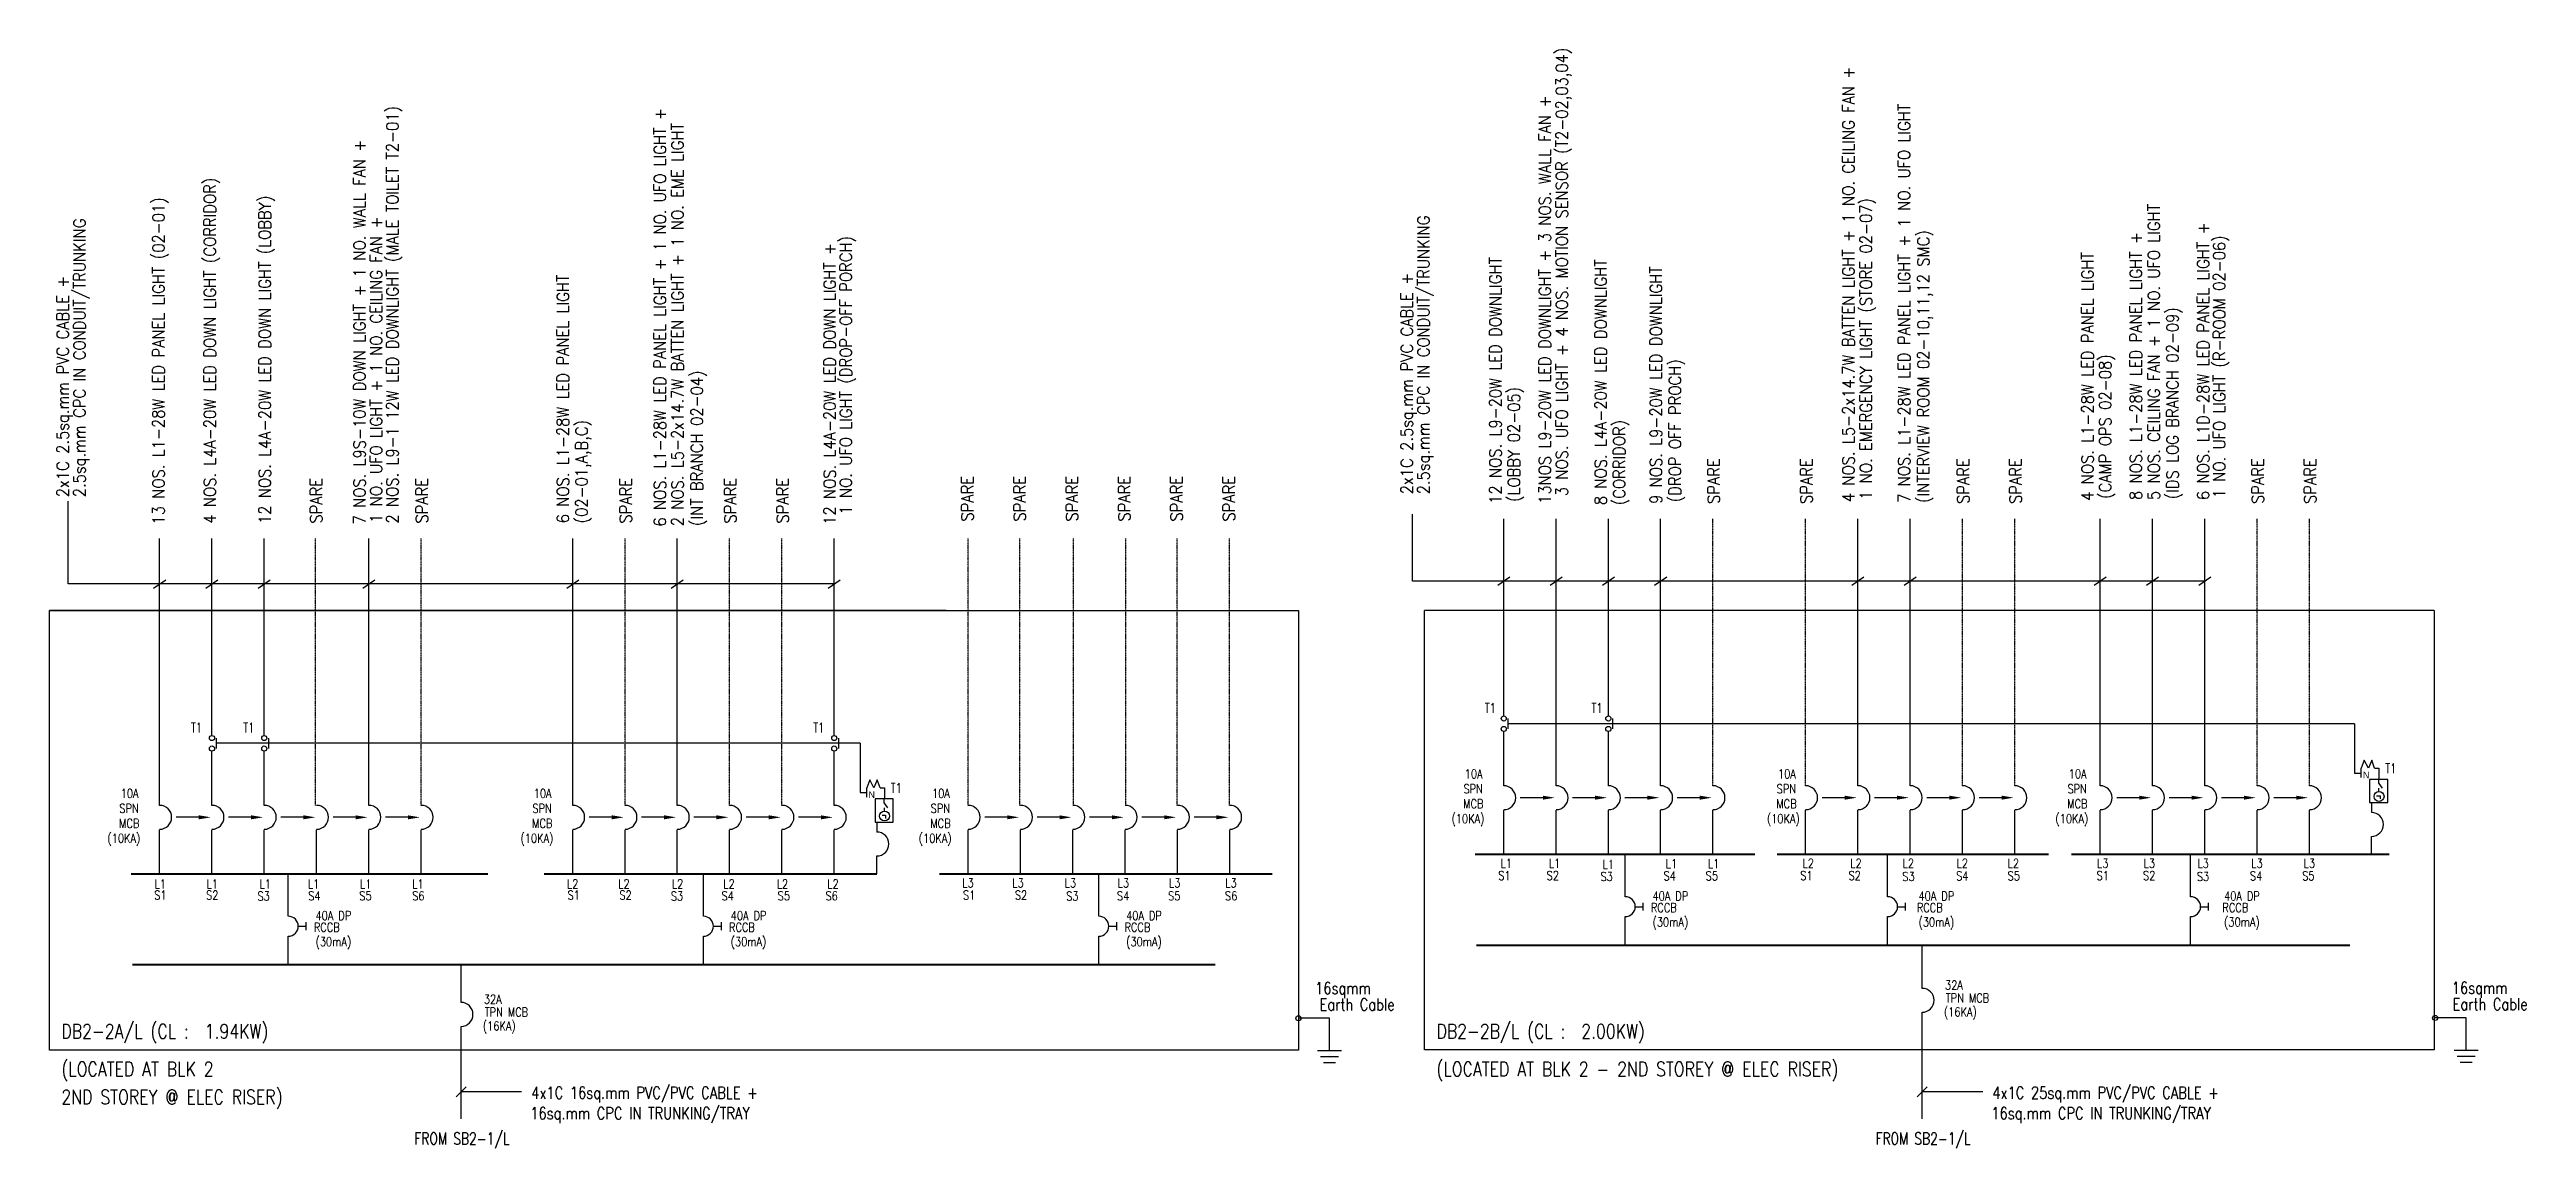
# Model space of a CAD drawing. Header units: millimetres. Extents: x 898005 to 1117654, y 253179 to 525443.
# Drawn here: x 990231 to 1052332, y 360652 to 388211 of the extents above; entities that cross this region are included whole.
import ezdxf
from ezdxf.enums import TextEntityAlignment as Align

# ---------------------------------------------------------------- set-up
doc = ezdxf.new("R2010")
doc.units = ezdxf.units.MM
doc.header["$LTSCALE"] = 0.01
doc.linetypes.add('DASHED', pattern=[19.05, 12.7, -6.35])
doc.linetypes.add('{ -E- }', pattern=[0])
doc.layers.add('E-_ELEC----_E-', color=3, linetype='Continuous')
doc.styles.add('100', font='romans.shx', dxfattribs={"width": 0.8, "height": 250})
doc.styles.add('A2', font='SIMPLEX.shx', dxfattribs={"width": 0.95, "height": 190})
doc.styles.add('PwNote', font='Romans.shx', dxfattribs={"width": 0.75, "bigfont": 'Special.shx'})
doc.styles.add('ROMANS', font='romans', dxfattribs={"width": 0.75})
doc.styles.add('SIMPLEX', font='simplex.shx', dxfattribs={"width": 0.65})
doc.dimstyles.get("Standard").update_dxf_attribs({"dimtxt": 0.18, "dimasz": 0.18, "dimexe": 0.18, "dimexo": 0.0625, "dimgap": 0.09, "dimtad": 0, "dimtih": 1, "dimtoh": 1, "dimdec": 4, "dimzin": 0, "dimdsep": 46, "dimtxsty": 'Standard', "dimcen": 0.09, "dimadec": 0, "dimazin": 0, "dimtfac": 1, "dimtdec": 4, "dimtofl": 0, "dimtmove": 0, "dimatfit": 3, "dimfxl": 1, "dimtolj": 1, "dimtzin": 0, "dimarcsym": 0})

msp = doc.modelspace()

# ---------------------------------------------------------------- texts
for s, rotation, style, width, p in [('3 NOS. UFO LIGHT + 4 NOS. MOTION SENSOR (T2-02,03,04)', 90, 'A2', 0.9, (1028297, 377010, 0)), ('4 NOS. L5-2x14.7W BATTEN LIGHT + 1 NO. CEILING FAN +', 90, 'A2', 0.9, (1035482, 376861, 0)), ('13NOS L9-20W LED DOWNLIGHT + 3 NOS. WALL FAN + ', 90, 'A2', 0.9, (1027870, 376818, 0)), ('2 NOS. L9-1 12W LED DOWNLIGHT (MALE TOILET T2-01)', 90, 'A2', 0.9, (998976, 376324, 0)), ('6 NOS. L1-28W LED PANEL LIGHT + 1 NO. UFO LIGHT +', 90, 'A2', 0.9, (1005685, 376248, 0)), ('2 NOS. L5-2x14.7W BATTEN LIGHT + 1 NO. EME LIGHT ', 90, 'A2', 0.9, (1006124, 376256, 0)), ('7 NOS. L1-28W LED PANEL LIGHT + 1 NO. UFO LIGHT', 90, 'A2', 0.9, (1036877, 376843, 0)), ('7 NOS. L9S-10W DOWN LIGHT + 1 NO. WALL FAN + ', 90, 'A2', 0.9, (998154, 376301, 0)), ('13 NOS. L1-28W LED PANEL LIGHT (02-01)', 90, 'A2', 0.9, (993111, 376300, 0)), ('4 NOS. L4A-20W LED DOWN LIGHT (CORRIDOR)', 90, 'A2', 0.9, (994401, 376320, 0)), ('12 NOS. L4A-20W LED DOWN LIGHT (LOBBY)', 90, 'A2', 0.9, (995776, 376312, 0)), ('1 NO. EMERGENCY LIGHT (STORE 02-07) ', 90, 'A2', 0.9, (1035922, 376918, 0)), ('2.5sq.mm CPC IN CONDUIT/TRUNKING', 90, 'A2', 0.9, (991131, 376985, 0)), ('1 NO. UFO LIGHT + 1 NO. CEILING FAN + ', 90, 'A2', 0.9, (998571, 376341, 0)), ('2.5sq.mm CPC IN CONDUIT/TRUNKING', 90, 'A2', 0.9, (1024829, 377059, 0)), ('5 NOS. CEILING FAN + 1 NO. UFO LIGHT ', 90, 'A2', 0.9, (1043142, 376913, 0)), ('6 NOS. L1D-28W LED PANEL LIGHT +', 90, 'A2', 0.9, (1044377, 376913, 0)), ('12 NOS. L4A-20W LED DOWN LIGHT +', 90, 'A2', 0.9, (1009940, 376292, 0)), ('1 NO. UFO LIGHT (DROP-OFF PORCH)', 90, 'A2', 0.9, (1010345, 376549, 0)), ('(INTERVIEW ROOM 02-10,11,12 SMC)', 90, 'A2', 0.9, (1037361, 376843, 0)), ('8 NOS. L1-28W LED PANEL LIGHT +', 90, 'A2', 0.9, (1042690, 376913, 0)), ('1 NO. UFO LIGHT (R-ROOM 02-06)', 90, 'A2', 0.9, (1044781, 376955, 0)), ('6 NOS. L1-28W LED PANEL LIGHT ', 90, 'A2', 0.9, (1003254, 376330, 0)), ('2x1C 2.5sq.mm PVC CABLE +', 90, 'A2', 0.9, (1024410, 377059, 0)), ('12 NOS. L9-20W LED DOWNLIGHT ', 90, 'A2', 0.9, (1026631, 376819, 0)), ('8 NOS. L4A-20W LED DOWNLIGHT', 90, 'A2', 0.9, (1029271, 376785, 0)), ('9 NOS. L9-20W LED DOWNLIGHT', 90, 'A2', 0.9, (1030657, 376817, 0)), ('4 NOS. L1-28W LED PANEL LIGHT ', 90, 'A2', 0.9, (1041478, 376894, 0)), ('2x1C 2.5sq.mm PVC CABLE +', 90, 'A2', 0.9, (990712, 376985, 0)), ('(IDS LOG BRANCH 02-09) ', 90, 'A2', 0.9, (1043606, 376935, 0)), ('(INT BRANCH 02-04) ', 90, 'A2', 0.9, (1006608, 376263, 0)), ('(DROP OFF PROCH)', 90, 'A2', 0.9, (1031133, 376860, 0)), ('(CAMP OPS 02-08)', 90, 'A2', 0.9, (1041921, 376945, 0)), ('(LOBBY 02-05)', 90, 'A2', 0.9, (1027096, 376870, 0)), ('(02-01,A,B,C) ', 90, 'A2', 0.9, (1003721, 376330, 0)), ('(CORRIDOR) ', 90, 'A2', 0.9, (1029734, 376785, 0)), ('SPARE', 90, 'A2', 0.9, (1032104, 376817, 0)), ('SPARE', 90, 'A2', 0.9, (1034428, 376817, 0)), ('SPARE', 90, 'A2', 0.9, (1038363, 376817, 0)), ('SPARE', 90, 'A2', 0.9, (1039674, 376817, 0)), ('SPARE', 90, 'A2', 0.9, (1045747, 376817, 0)), ('SPARE', 90, 'A2', 0.9, (1047058, 376817, 0)), ('SPARE', 90, 'A2', 0.9, (997068, 376326, 0)), ('SPARE', 90, 'A2', 0.9, (999718, 376326, 0)), ('SPARE', 90, 'A2', 0.9, (1004827, 376326, 0)), ('SPARE', 90, 'A2', 0.9, (1007450, 376326, 0)), ('SPARE', 90, 'A2', 0.9, (1008762, 376326, 0)), ('SPARE', 90, 'A2', 0.9, (1013393, 376375, 0)), ('SPARE', 90, 'A2', 0.9, (1014704, 376375, 0)), ('SPARE', 90, 'A2', 0.9, (1016016, 376375, 0)), ('SPARE', 90, 'A2', 0.9, (1017328, 376375, 0)), ('SPARE', 90, 'A2', 0.9, (1018639, 376375, 0)), ('SPARE', 90, 'A2', 0.9, (1019951, 376375, 0)), ('4x1C 16sq.mm PVC/PVC CABLE +', 360, 'PwNote', 0.8, (1002309, 361901, 0)), ('4x1C 25sq.mm PVC/PVC CABLE +', 360, 'PwNote', 0.8, (1038942, 361901, 0)), ('16sq.mm CPC IN TRUNKING/TRAY', 360, 'PwNote', 0.8, (1002283, 361385, 0)), ('16sq.mm CPC IN TRUNKING/TRAY', 360, 'PwNote', 0.8, (1038916, 361385, 0))]:
    msp.add_text(s, height=300, rotation=rotation, dxfattribs=dict(style=style, width=width)).set_placement(p)
for s, height, style, width, p in [('T1', 240, 'SIMPLEX', 0.75, (1026216, 371578, 0)), ('T1', 240, 'SIMPLEX', 0.75, (1028889, 371578, 0)), ('T1', 240, 'SIMPLEX', 0.75, (993776, 371087, 0)), ('T1', 240, 'SIMPLEX', 0.75, (995088, 371087, 0)), ('T1', 240, 'SIMPLEX', 0.75, (1009378, 371087, 0)), ('10A', 225, '100', 0.8, (1025713, 369934, 0)), ('10A', 225, '100', 0.8, (1033566, 369934, 0)), ('10A', 225, '100', 0.8, (1040857, 369934, 0)), ('T1', 240, 'SIMPLEX', 0.75, (1048792, 370063, 0)), ('10A', 225, '100', 0.8, (992014, 369443, 0)), ('10A', 225, '100', 0.8, (1002370, 369443, 0)), ('T1', 240, 'SIMPLEX', 0.75, (1011321, 369571, 0)), ('10A', 225, '100', 0.8, (1012355, 369443, 0)), ('SPN', 225, '100', 0.8, (1025681, 369559, 0)), ('SPN', 225, '100', 0.8, (1033534, 369559, 0)), ('SPN', 225, '100', 0.8, (1040825, 369559, 0)), ('SPN', 225, '100', 0.8, (991982, 369068, 0)), ('MCB', 225, '100', 0.8, (991974, 368693, 0)), ('MCB', 225, '100', 0.8, (1002329, 368693, 0)), ('SPN', 225, '100', 0.8, (1002338, 369068, 0)), ('MCB', 225, '100', 0.8, (1012314, 368693, 0)), ('SPN', 225, '100', 0.8, (1012323, 369068, 0)), ('(10KA)', 225, '100', 0.8, (1025382, 368811, 0)), ('MCB', 225, '100', 0.8, (1025672, 369184, 0)), ('(10KA)', 225, '100', 0.8, (1033289, 368811, 0)), ('MCB', 225, '100', 0.8, (1033525, 369184, 0)), ('(10KA)', 225, '100', 0.8, (1040521, 368811, 0)), ('MCB', 225, '100', 0.8, (1040816, 369184, 0)), ('(10KA)', 225, '100', 0.8, (991683, 368320, 0)), ('(10KA)', 225, '100', 0.8, (1002039, 368320, 0)), ('(10KA)', 225, '100', 0.8, (1012024, 368320, 0)), ('L1', 225, '100', 0.8, (1026612, 367690, 0)), ('L1', 225, '100', 0.8, (1027822, 367690, 0)), ('L1', 225, '100', 0.8, (1029172, 367665, 0)), ('L1', 225, '100', 0.8, (1030753, 367682, 0)), ('L1', 225, '100', 0.8, (1031811, 367682, 0)), ('L2', 225, '100', 0.8, (1034182, 367690, 0)), ('L2', 225, '100', 0.8, (1035378, 367690, 0)), ('L2', 225, '100', 0.8, (1036690, 367690, 0)), ('L2', 225, '100', 0.8, (1038043, 367690, 0)), ('L2', 225, '100', 0.8, (1039325, 367690, 0)), ('L3', 225, '100', 0.8, (1041566, 367690, 0)), ('L3', 225, '100', 0.8, (1042732, 367690, 0)), ('L3', 225, '100', 0.8, (1044084, 367690, 0)), ('L3', 225, '100', 0.8, (1045432, 367690, 0)), ('L3', 225, '100', 0.8, (1046747, 367690, 0)), ('S1', 225, '100', 0.8, (992857, 366893, 0)), ('L1', 225, '100', 0.8, (992864, 367174, 0)), ('S2', 225, '100', 0.8, (994156, 366893, 0)), ('L1', 225, '100', 0.8, (994166, 367174, 0)), ('S3', 225, '100', 0.8, (995444, 366868, 0)), ('L1', 225, '100', 0.8, (995495, 367174, 0)), ('L1', 225, '100', 0.8, (996706, 367174, 0)), ('S4', 225, '100', 0.8, (996717, 366875, 0)), ('S5', 225, '100', 0.8, (997997, 366875, 0)), ('L1', 225, '100', 0.8, (998015, 367174, 0)), ('S6', 225, '100', 0.8, (999325, 366875, 0)), ('L1', 225, '100', 0.8, (999323, 367174, 0)), ('L2', 225, '100', 0.8, (1003203, 367175, 0)), ('S1', 225, '100', 0.8, (1003220, 366893, 0)), ('L2', 225, '100', 0.8, (1004489, 367175, 0)), ('S2', 225, '100', 0.8, (1004519, 366893, 0)), ('S3', 225, '100', 0.8, (1005807, 366868, 0)), ('L2', 225, '100', 0.8, (1005834, 367175, 0)), ('S4', 225, '100', 0.8, (1007080, 366875, 0)), ('L2', 225, '100', 0.8, (1007124, 367175, 0)), ('L2', 225, '100', 0.8, (1008465, 367175, 0)), ('S5', 225, '100', 0.8, (1008488, 366875, 0)), ('S6', 225, '100', 0.8, (1009688, 366875, 0)), ('L2', 225, '100', 0.8, (1009731, 367175, 0)), ('L3', 225, '100', 0.8, (1013117, 367199, 0)), ('S1', 225, '100', 0.8, (1013135, 366893, 0)), ('L3', 225, '100', 0.8, (1014371, 367199, 0)), ('S2', 225, '100', 0.8, (1014434, 366893, 0)), ('L3', 225, '100', 0.8, (1015684, 367199, 0)), ('S3', 225, '100', 0.8, (1015722, 366868, 0)), ('S4', 225, '100', 0.8, (1016995, 366875, 0)), ('L3', 225, '100', 0.8, (1017013, 367199, 0)), ('S5', 225, '100', 0.8, (1018275, 366875, 0)), ('L3', 225, '100', 0.8, (1018299, 367199, 0)), ('S6', 225, '100', 0.8, (1019702, 366875, 0)), ('L3', 225, '100', 0.8, (1019709, 367199, 0)), ('S1', 225, '100', 0.8, (1026555, 367384, 0)), ('S2', 225, '100', 0.8, (1027766, 367384, 0)), ('S3', 225, '100', 0.8, (1029116, 367360, 0)), ('S4', 225, '100', 0.8, (1030697, 367376, 0)), ('S5', 225, '100', 0.8, (1031754, 367376, 0)), ('S1', 225, '100', 0.8, (1034125, 367384, 0)), ('S2', 225, '100', 0.8, (1035336, 367384, 0)), ('S3', 225, '100', 0.8, (1036686, 367360, 0)), ('S4', 225, '100', 0.8, (1038033, 367376, 0)), ('S5', 225, '100', 0.8, (1039324, 367376, 0)), ('S1', 225, '100', 0.8, (1041552, 367384, 0)), ('S2', 225, '100', 0.8, (1042720, 367384, 0)), ('S3', 225, '100', 0.8, (1044070, 367360, 0)), ('S4', 225, '100', 0.8, (1045400, 367376, 0)), ('S5', 225, '100', 0.8, (1046708, 367376, 0)), ('FROM SB2-1/L', 300, 'PwNote', 0.75, (999380, 360752, 0)), ('FROM SB2-1/L', 300, 'PwNote', 0.75, (1036013, 360752, 0))]:
    msp.add_text(s, height=height, dxfattribs=dict(style=style, width=width)).set_placement(p)
for p in [(1010764, 369443, 0), (1048235, 369935, 0)]:
    msp.add_text('N', height=166).set_placement(p)
at = {"width": 0.8}
for s, height, style, p in [('40A DP ', 225, '100', (1030931, 366983, 0)), ('40A DP ', 225, '100', (1037600, 366983, 0)), ('40A DP ', 225, '100', (1045261, 366983, 0)), ('40A DP ', 225, '100', (997410, 366492, 0)), ('40A DP ', 225, '100', (1007819, 366492, 0)), ('40A DP ', 225, '100', (1017734, 366492, 0)), ('RCCB', 225, '100', (1030704, 366692, 0)), ('(30mA)', 225, '100', (1030869, 366314, 0)), ('RCCB', 225, '100', (1037372, 366692, 0)), ('(30mA)', 225, '100', (1037538, 366314, 0)), ('RCCB', 225, '100', (1045033, 366692, 0)), ('(30mA)', 225, '100', (1045199, 366314, 0)), ('RCCB', 225, '100', (997182, 366200, 0)), ('(30mA)', 225, '100', (997348, 365822, 0)), ('RCCB', 225, '100', (1007591, 366200, 0)), ('(30mA)', 225, '100', (1007756, 365822, 0)), ('RCCB', 225, '100', (1017506, 366200, 0)), ('(30mA)', 225, '100', (1017671, 365822, 0)), ('16sqmm ', 300, 'ROMANS', (1022743, 364622, 0)), ('32A ', 225, '100', (1038040, 364748, 0)), ('TPN MCB', 225, '100', (1038319, 364426, 0)), ('16sqmm ', 300, 'ROMANS', (1051242, 364629, 0)), ('32A ', 225, '100', (1001407, 364395, 0)), ('TPN MCB', 225, '100', (1001686, 364073, 0)), ('Earth Cable', 300, 'ROMANS', (1023013, 364264, 0)), ('(16KA)', 225, '100', (1038140, 364062, 0)), ('Earth Cable', 300, 'ROMANS', (1051422, 364271, 0)), ('(16KA)', 225, '100', (1001507, 363709, 0))]:
    msp.add_text(s, height=height, dxfattribs=dict(at, style=style)).set_placement(p, align=Align.MIDDLE)
at = {"ltscale": 1.5, "style": 'PwNote', "width": 0.8}
for s, p in [('DB2-2A/L (CL :  1.94KW)', (990529, 363413, 0)), ('DB2-2B/L (CL :  2.00KW)', (1025005, 363413, 0)), ('(LOCATED AT BLK 2', (990529, 362462, 0)), ('(LOCATED AT BLK 2 - 2ND STOREY @ ELEC RISER)', (1025005, 362462, 0)), ('2ND STOREY @ ELEC RISER)', (990529, 361764, 0))]:
    msp.add_text(s, height=360, dxfattribs=at).set_placement(p)

# ---------------------------------------------------------------- blocks, each defined once
blk = doc.blocks.new('ELEC0338')
at = {"color": 7}
for p, q in [((160, 849), (160, 1039)), ((160, 849), (310, 649)), ((164, 498), (164, 646))]:
    blk.add_line(p, q, dxfattribs=at)
blk.add_lwpolyline([(566, 0), (566, 1039), (-250, 1039), (-250, 0)], close=True, dxfattribs=at)
blk.add_lwpolyline([(64, 311), (218, 311), (218, 168)], dxfattribs=at)
blk.add_circle((172, 277), 222, dxfattribs=at)
blk = doc.blocks.new('CLOSEDFILLED')
at = {"color": 0}
blk.add_solid([(-1, 0), (0, 0), (-1, 0)], dxfattribs=at)

# ---------------------------------------------------------------- linework, layer by layer
at = {"linetype": '{ -E- }'}
for p, q in [((1026690, 371499, 0), (1026690, 376441, 0)), ((1028002, 369749, 0), (1028002, 376441, 0)), ((1029314, 371499, 0), (1029314, 376441, 0)), ((1030625, 369749, 0), (1030625, 376441, 0)), ((1035572, 369749, 0), (1035572, 376441, 0)), ((1036883, 369749, 0), (1036883, 376441, 0)), ((1041644, 371111, 0), (1041644, 376441, 0)), ((1042956, 369749, 0), (1042956, 376441, 0)), ((1044267, 369749, 0), (1044267, 376441, 0)), ((992992, 369257, 0), (992992, 375949, 0)), ((994304, 371008, 0), (994304, 375949, 0)), ((995615, 371008, 0), (995615, 375949, 0)), ((998238, 369257, 0), (998238, 375949, 0)), ((1003347, 369257, 0), (1003347, 375949, 0)), ((1005971, 369257, 0), (1005971, 375949, 0)), ((1009906, 371008, 0), (1009906, 375949, 0)), ((1026690, 369749, 0), (1026690, 371108, 0)), ((1029314, 369749, 0), (1029314, 371108, 0)), ((1041644, 369749, 0), (1041644, 371108, 0)), ((994304, 369257, 0), (994304, 370617, 0)), ((995615, 369257, 0), (995615, 370617, 0)), ((1009906, 369257, 0), (1009906, 370617, 0)), ((1037181, 364668, 0), (1037181, 365161, 0)), ((1000548, 364315, 0), (1000548, 364808, 0)), ((1022322, 363919, 0), (1021543, 363919, 0)), ((1037181, 361392, 0), (1037181, 364068, 0)), ((1050821, 363926, 0), (1050042, 363926, 0)), ((1000548, 361392, 0), (1000548, 363715, 0))]:
    msp.add_line(p, q, dxfattribs=at)
at = {"linetype": 'DASHED', "ltscale": 20}
for p, q in [((1031937, 369749, 0), (1031937, 376441, 0)), ((1034260, 369749, 0), (1034260, 376441, 0)), ((1038195, 369749, 0), (1038195, 376441, 0)), ((1039507, 369749, 0), (1039507, 376441, 0)), ((1045579, 369749, 0), (1045579, 376441, 0)), ((1046891, 369749, 0), (1046891, 376441, 0)), ((996900, 369257, 0), (996900, 375949, 0)), ((999550, 369257, 0), (999550, 375949, 0)), ((1004659, 369257, 0), (1004659, 375949, 0)), ((1007282, 369257, 0), (1007282, 375949, 0)), ((1008594, 369257, 0), (1008594, 375949, 0)), ((1013260, 369257, 0), (1013260, 375949, 0)), ((1014559, 369257, 0), (1014559, 375949, 0)), ((1015903, 369257, 0), (1015903, 375949, 0)), ((1017217, 369257, 0), (1017217, 375949, 0)), ((1018502, 369257, 0), (1018502, 375949, 0)), ((1019816, 369257, 0), (1019816, 375949, 0))]:
    msp.add_line(p, q, dxfattribs=at)
for p, q in [((992841, 374703, 0), (993143, 374912, 0)), ((994153, 374703, 0), (994454, 374912, 0)), ((995464, 374703, 0), (995766, 374912, 0)), ((998088, 374703, 0), (998389, 374912, 0)), ((1003197, 374703, 0), (1003498, 374912, 0)), ((1005820, 374703, 0), (1006121, 374912, 0)), ((1009755, 374703, 0), (1010056, 374912, 0)), ((1026539, 374777, 0), (1026841, 374986, 0)), ((1027851, 374777, 0), (1028153, 374986, 0)), ((1029163, 374777, 0), (1029464, 374986, 0)), ((1030474, 374777, 0), (1030776, 374986, 0)), ((1035421, 374777, 0), (1035723, 374986, 0)), ((1036733, 374777, 0), (1037034, 374986, 0)), ((1041493, 374777, 0), (1041795, 374986, 0)), ((1042805, 374777, 0), (1043107, 374986, 0)), ((1044117, 374777, 0), (1044418, 374986, 0)), ((1026690, 371369, 0), (1026690, 371370, 0)), ((1026803, 371173, 0), (1026803, 371435, 0)), ((1029314, 371369, 0), (1029314, 371370, 0)), ((1029426, 371173, 0), (1029426, 371435, 0)), ((994304, 370877, 0), (994304, 370879, 0)), ((994416, 370682, 0), (994416, 370944, 0)), ((995615, 370877, 0), (995615, 370879, 0)), ((995728, 370682, 0), (995728, 370944, 0)), ((1009906, 370877, 0), (1009906, 370879, 0)), ((1010018, 370682, 0), (1010018, 370944, 0)), ((993972, 368957, 0), (993408, 368957, 0)), ((995284, 368957, 0), (994719, 368957, 0)), ((996596, 368957, 0), (996031, 368957, 0)), ((997907, 368957, 0), (997343, 368957, 0)), ((999219, 368957, 0), (998654, 368957, 0)), ((1004328, 368957, 0), (1003763, 368957, 0)), ((1005640, 368957, 0), (1005075, 368957, 0)), ((1006951, 368957, 0), (1006387, 368957, 0)), ((1008263, 368957, 0), (1007698, 368957, 0)), ((1009574, 368957, 0), (1009010, 368957, 0)), ((1014243, 368957, 0), (1013678, 368957, 0)), ((1015554, 368957, 0), (1014990, 368957, 0)), ((1016866, 368957, 0), (1016301, 368957, 0)), ((1018178, 368957, 0), (1017613, 368957, 0)), ((1019489, 368957, 0), (1018925, 368957, 0)), ((1026690, 368030, 0), (1026690, 369137, 0)), ((1027671, 369449, 0), (1027106, 369449, 0)), ((1028002, 368030, 0), (1028002, 369137, 0)), ((1028982, 369449, 0), (1028418, 369449, 0)), ((1029314, 368030, 0), (1029314, 369137, 0)), ((1030294, 369449, 0), (1029729, 369449, 0)), ((1030625, 368030, 0), (1030625, 369137, 0)), ((1031606, 369449, 0), (1031041, 369449, 0)), ((1031937, 368030, 0), (1031937, 369137, 0)), ((1034260, 368030, 0), (1034260, 369137, 0)), ((1035241, 369449, 0), (1034676, 369449, 0)), ((1035572, 368030, 0), (1035572, 369137, 0)), ((1036552, 369449, 0), (1035988, 369449, 0)), ((1036883, 368030, 0), (1036883, 369137, 0)), ((1037864, 369449, 0), (1037299, 369449, 0)), ((1038195, 368030, 0), (1038195, 369137, 0)), ((1039176, 369449, 0), (1038611, 369449, 0)), ((1039507, 368030, 0), (1039507, 369137, 0)), ((1041644, 368030, 0), (1041644, 369137, 0)), ((1042625, 369449, 0), (1042060, 369449, 0)), ((1042956, 368030, 0), (1042956, 369137, 0)), ((1043936, 369449, 0), (1043372, 369449, 0)), ((1044267, 368030, 0), (1044267, 369137, 0)), ((1045248, 369449, 0), (1044683, 369449, 0)), ((1045579, 368030, 0), (1045579, 369137, 0)), ((1046560, 369449, 0), (1045995, 369449, 0)), ((1046891, 368030, 0), (1046891, 369137, 0)), ((992992, 367538, 0), (992992, 368645, 0)), ((994304, 367538, 0), (994304, 368645, 0)), ((995615, 367538, 0), (995615, 368645, 0)), ((996927, 367538, 0), (996927, 368645, 0)), ((998238, 367538, 0), (998238, 368645, 0)), ((999550, 367538, 0), (999550, 368645, 0)), ((1003347, 367538, 0), (1003347, 368645, 0)), ((1004659, 367538, 0), (1004659, 368645, 0)), ((1005971, 367538, 0), (1005971, 368645, 0)), ((1007282, 367538, 0), (1007282, 368645, 0)), ((1008594, 367538, 0), (1008594, 368645, 0)), ((1009906, 367538, 0), (1009906, 368645, 0)), ((1013262, 367538, 0), (1013262, 368645, 0)), ((1014574, 367538, 0), (1014574, 368645, 0)), ((1015886, 367538, 0), (1015886, 368645, 0)), ((1017197, 367538, 0), (1017197, 368645, 0)), ((1018509, 367538, 0), (1018509, 368645, 0)), ((1019820, 367538, 0), (1019820, 368645, 0)), ((1029738, 366966, 0), (1029738, 368030, 0)), ((1036315, 366966, 0), (1036315, 368030, 0)), ((1043911, 366966, 0), (1043911, 368030, 0)), ((996217, 366475, 0), (996217, 367538, 0)), ((1006625, 366475, 0), (1006625, 367538, 0)), ((1016540, 366475, 0), (1016540, 367538, 0)), ((1029738, 365749, 0), (1029738, 366466, 0)), ((1029988, 366716, 0), (1030188, 366716, 0)), ((1030188, 366616, 0), (1030188, 366816, 0)), ((1036315, 365749, 0), (1036315, 366466, 0)), ((1036565, 366716, 0), (1036765, 366716, 0)), ((1036765, 366616, 0), (1036765, 366816, 0)), ((1043911, 365749, 0), (1043911, 366466, 0)), ((1044161, 366716, 0), (1044361, 366716, 0)), ((1044361, 366616, 0), (1044361, 366816, 0)), ((996217, 365258, 0), (996217, 365975, 0)), ((996467, 366225, 0), (996667, 366225, 0)), ((996667, 366125, 0), (996667, 366325, 0)), ((1006625, 365258, 0), (1006625, 365975, 0)), ((1006875, 366225, 0), (1007075, 366225, 0)), ((1007075, 366125, 0), (1007075, 366325, 0)), ((1016540, 365258, 0), (1016540, 365975, 0)), ((1016790, 366225, 0), (1016990, 366225, 0)), ((1016990, 366125, 0), (1016990, 366325, 0)), ((1000548, 364315, 0), (1000548, 365258, 0)), ((1037181, 364668, 0), (1037181, 365749, 0)), ((1022322, 363112, 0), (1022322, 363919, 0)), ((1050821, 363119, 0), (1050821, 363926, 0)), ((1022022, 363112, 0), (1022622, 363112, 0)), ((1022097, 362962, 0), (1022547, 362962, 0)), ((1022172, 362812, 0), (1022472, 362812, 0)), ((1050521, 363119, 0), (1051121, 363119, 0)), ((1050596, 362969, 0), (1051046, 362969, 0)), ((1050671, 362819, 0), (1050971, 362819, 0)), ((1000423, 361949, 0), (1000673, 362199, 0)), ((1002067, 362074, 0), (1000548, 362074, 0)), ((1037056, 361949, 0), (1037306, 362199, 0)), ((1038700, 362074, 0), (1037181, 362074, 0))]:
    msp.add_line(p, q)
at = {"linetype": '{ -E- }', "ltscale": 1.5}
for p, q in [((1012708, 374140, 0), (990231, 374140, 0)), ((1024707, 363126, 0), (1024707, 374140, 0)), ((1050019, 374140, 0), (1024707, 374140, 0)), ((1050019, 374140, 0), (1050019, 363126, 0)), ((1012708, 363119, 0), (990231, 363126, 0)), ((1050019, 363126, 0), (1024707, 363126, 0))]:
    msp.add_line(p, q, dxfattribs=at)
at = {"color": 7}
for p, q in [((1010552, 370813, 0), (1010552, 369575, 0)), ((1048023, 371304, 0), (1048023, 370066, 0)), ((1048525, 370189, 0), (1048632, 370189, 0)), ((1048632, 370189, 0), (1048632, 369908, 0)), ((1010552, 369575, 0), (1010713, 369575, 0)), ((1011054, 369698, 0), (1011161, 369698, 0)), ((1011161, 369698, 0), (1011161, 369417, 0)), ((1048023, 370066, 0), (1048184, 370066, 0)), ((1048453, 369076, 0), (1048453, 369327, 0)), ((1010982, 368584, 0), (1010982, 368835, 0)), ((1048446, 368030, 0), (1048446, 368479, 0)), ((1010975, 367538, 0), (1010975, 367988, 0))]:
    msp.add_line(p, q, dxfattribs=at)
at = {"linetype": '{ -E- }', "elevation": 0}
for points in [[(1009906, 374808), (990702, 374808), (990702, 376882)], [(1044267, 374881), (1024400, 374881), (1024400, 376559)], [(1048023, 371304), (1026803, 371304)]]:
    msp.add_lwpolyline(points, dxfattribs=at)
at = {"color": 7, "elevation": 0}
for points in [[(1010552, 370813), (994416, 370813)], [(1048525, 370189), (1048453, 370389), (1048370, 370189), (1048267, 370389), (1048191, 370189)], [(1011054, 369698), (1010982, 369897), (1010899, 369697), (1010796, 369897), (1010720, 369698)]]:
    msp.add_lwpolyline(points, dxfattribs=at)
at = {"const_width": 50, "elevation": 0}
for points in [[(1025969, 368030), (1032987, 368030)], [(1033539, 368030), (1040349, 368030)], [(1040923, 368030), (1048891, 368030)], [(992271, 367538), (1001222, 367538)], [(1002626, 367538), (1010975, 367538)], [(1012541, 367538), (1020890, 367538)], [(1019462, 365258), (992306, 365258)], [(1047905, 365749), (1026004, 365749)]]:
    msp.add_lwpolyline(points, dxfattribs=at)
for centre, radius in [((1026690, 371435, 0), 64.6), ((1029314, 371435, 0), 64.6), ((994304, 370944, 0), 64.6), ((994304, 370682, 0), 64.6), ((995615, 370944, 0), 64.6), ((995615, 370682, 0), 64.6), ((1009906, 370944, 0), 64.6), ((1009906, 370682, 0), 64.6), ((1026690, 371173, 0), 64.6), ((1029314, 371173, 0), 64.6), ((1021543, 363919, 0), 63.8), ((1050042, 363926, 0), 63.8)]:
    msp.add_circle(centre, radius)
for centre, radius in [((1026690, 369449, 0), 300), ((1028002, 369449, 0), 300), ((1029314, 369449, 0), 300), ((1030625, 369449, 0), 300), ((1031937, 369449, 0), 300), ((1034260, 369449, 0), 300), ((1035572, 369449, 0), 300), ((1036883, 369449, 0), 300), ((1038195, 369449, 0), 300), ((1039507, 369449, 0), 300), ((1041644, 369449, 0), 300), ((1042956, 369449, 0), 300), ((1044267, 369449, 0), 300), ((1045579, 369449, 0), 300), ((1046891, 369449, 0), 300), ((992992, 368957, 0), 300), ((994304, 368957, 0), 300), ((995615, 368957, 0), 300), ((996927, 368957, 0), 300), ((998238, 368957, 0), 300), ((999550, 368957, 0), 300), ((1003347, 368957, 0), 300), ((1004659, 368957, 0), 300), ((1005971, 368957, 0), 300), ((1007282, 368957, 0), 300), ((1008594, 368957, 0), 300), ((1009906, 368957, 0), 300), ((1013262, 368957, 0), 300), ((1014574, 368957, 0), 300), ((1015886, 368957, 0), 300), ((1017197, 368957, 0), 300), ((1018509, 368957, 0), 300), ((1019820, 368957, 0), 300), ((996217, 366225, 0), 250), ((1006625, 366225, 0), 250), ((1016540, 366225, 0), 250), ((1029738, 366716, 0), 250), ((1036315, 366716, 0), 250), ((1043911, 366716, 0), 250), ((1037181, 364368, 0), 300), ((1000548, 364015, 0), 300)]:
    msp.add_arc(centre, radius, 270, 90)
at = {"color": 7}
for centre in [(1048446, 368779, 0), (1010975, 368288, 0)]:
    msp.add_arc(centre, 300, 270, 90, dxfattribs=at)
for points in [[(993972, 369007, 0), (994272, 368957, 0), (993972, 368907, 0)], [(995284, 369007, 0), (995584, 368957, 0), (995284, 368907, 0)], [(996596, 369007, 0), (996896, 368957, 0), (996596, 368907, 0)], [(997907, 369007, 0), (998207, 368957, 0), (997907, 368907, 0)], [(999219, 369007, 0), (999519, 368957, 0), (999219, 368907, 0)], [(1004328, 369007, 0), (1004628, 368957, 0), (1004328, 368907, 0)], [(1005640, 369007, 0), (1005940, 368957, 0), (1005640, 368907, 0)], [(1006951, 369007, 0), (1007251, 368957, 0), (1006951, 368907, 0)], [(1008263, 369007, 0), (1008563, 368957, 0), (1008263, 368907, 0)], [(1009574, 369007, 0), (1009874, 368957, 0), (1009574, 368907, 0)], [(1014243, 369007, 0), (1014543, 368957, 0), (1014243, 368907, 0)], [(1015554, 369007, 0), (1015854, 368957, 0), (1015554, 368907, 0)], [(1016866, 369007, 0), (1017166, 368957, 0), (1016866, 368907, 0)], [(1018178, 369007, 0), (1018478, 368957, 0), (1018178, 368907, 0)], [(1019489, 369007, 0), (1019789, 368957, 0), (1019489, 368907, 0)], [(1027671, 369499, 0), (1027971, 369449, 0), (1027671, 369399, 0)], [(1028982, 369499, 0), (1029282, 369449, 0), (1028982, 369399, 0)], [(1030294, 369499, 0), (1030594, 369449, 0), (1030294, 369399, 0)], [(1031606, 369499, 0), (1031906, 369449, 0), (1031606, 369399, 0)], [(1035241, 369499, 0), (1035541, 369449, 0), (1035241, 369399, 0)], [(1036552, 369499, 0), (1036852, 369449, 0), (1036552, 369399, 0)], [(1037864, 369499, 0), (1038164, 369449, 0), (1037864, 369399, 0)], [(1039176, 369499, 0), (1039476, 369449, 0), (1039176, 369399, 0)], [(1042625, 369499, 0), (1042925, 369449, 0), (1042625, 369399, 0)], [(1043936, 369499, 0), (1044236, 369449, 0), (1043936, 369399, 0)], [(1045248, 369499, 0), (1045548, 369449, 0), (1045248, 369399, 0)], [(1046560, 369499, 0), (1046860, 369449, 0), (1046560, 369399, 0)]]:
    msp.add_solid(points)
at = {"layer": 'E-_ELEC----_E-', "color": 7, "elevation": 0}
msp.add_lwpolyline([(990231, 374140), (1021543, 374140), (1021543, 363119), (990231, 363119)], close=True, dxfattribs=at)

# ---------------------------------------------------------------- block references
at = {"color": 7, "xscale": 0.5608740235074736, "yscale": 0.5608740235074736, "zscale": 0.5608740235074736}
for p in [(1048540, 369325, 0), (1011069, 368834, 0)]:
    msp.add_blockref('ELEC0338', p, dxfattribs=at)

msp.set_redraw_order([(e.dxf.handle, doc.entitydb.next_handle()) for e in msp.query("TEXT MTEXT ATTDEF DIMENSION ARC_DIMENSION")])  # texts and dimensions are drawn at this point

# ---------------------------------------------------------------- leaders
at = {"color": 7}
for points in [[(1048191, 369953, 0), (1048191, 370189, 0)], [(1010720, 369462, 0), (1010720, 369698, 0)]]:
    msp.add_leader(points, dimstyle='Standard', override={"dimgap": 1, "dimtad": 0, "dimclrd": 7, "dimldrblk": 'CLOSEDFILLED'}, dxfattribs=at)

doc.saveas('drawing.dxf')
